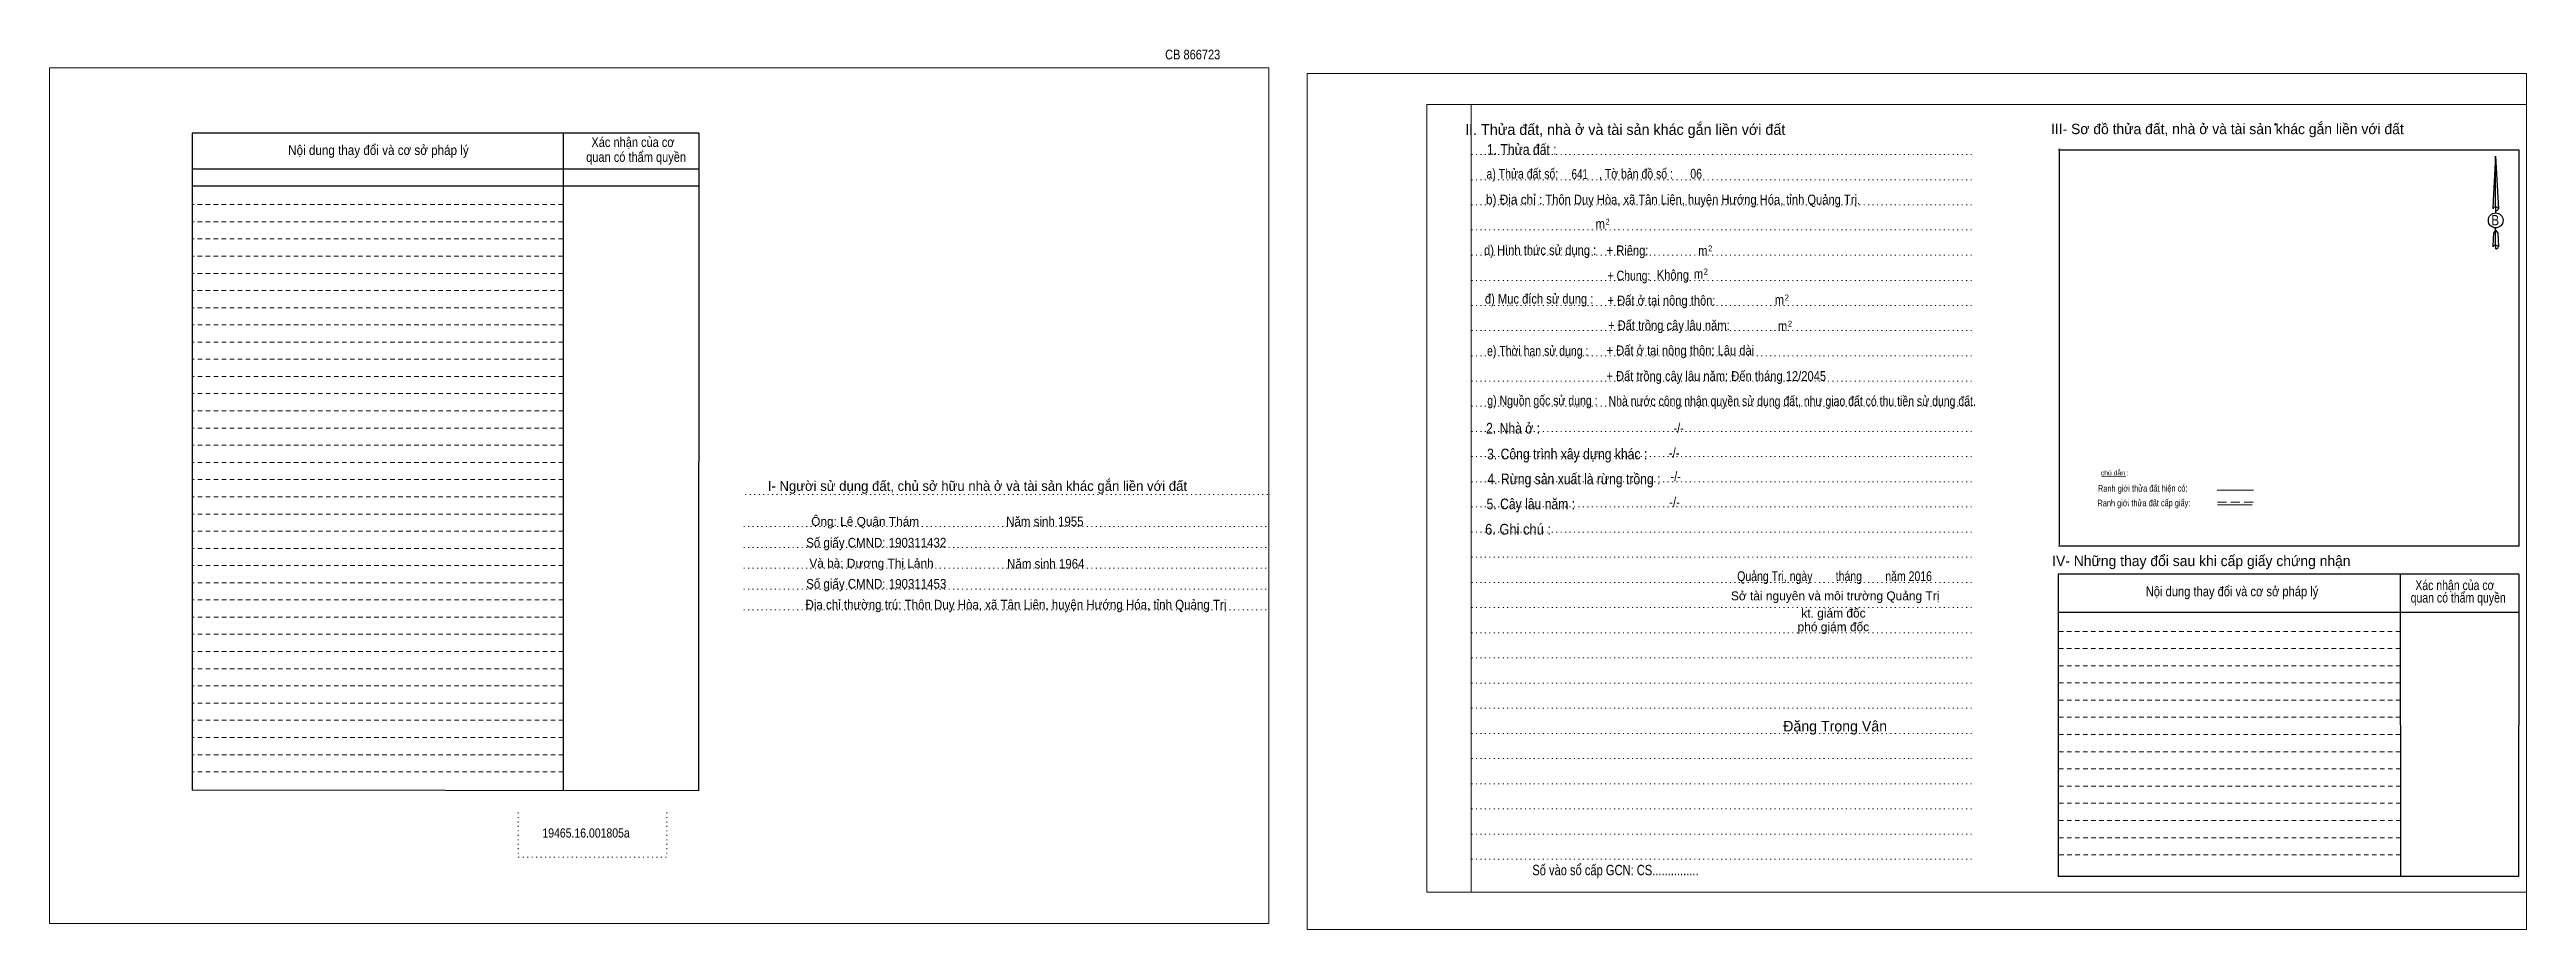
# Model space of a CAD drawing. Header units: metres. Extents: x 548102 to 550333, y 1837955 to 1838277.
# Drawn here: x 548102 to 548936, y 1837962 to 1838258 of the extents above; entities that cross this region are included whole.
import ezdxf
from ezdxf.enums import TextEntityAlignment as Align

# ---------------------------------------------------------------- set-up
doc = ezdxf.new("R2010")
doc.units = ezdxf.units.M
doc.header["$PDMODE"] = 32
doc.header["$PDSIZE"] = 0.5
for name, pattern in [('DOTTED', [1.5, 0.3, -1.2]), ('MEDIUM_DASHED', [4.5, 3, -1.5]), ('SHORT_DASHED', [2.7, 1.5, -1.2])]:
    doc.linetypes.add(name, pattern=pattern)
for name, color, linetype, lineweight in [('1', 7, 'DOTTED', 13), ('18', 7, 'Continuous', 25), ('2', 7, 'SHORT_DASHED', 13), ('28', 7, 'Continuous', 13), ('55', 7, 'Continuous', 13)]:
    doc.layers.add(name, color=color, linetype=linetype, lineweight=lineweight)
doc.layers.add('40', color=7, linetype='Continuous')
doc.layers.add('6', color=7, linetype='Continuous')

msp = doc.modelspace()

# ---------------------------------------------------------------- texts
at = {"layer": '18'}
for s, height, p in [('II. Thửa đất, nhà ở và tài sản khác gắn liền với đất', 3.6, (548632.59, 1838229.2)), ('Sở tài nguyên và môi trường Quảng Trị', 3, (548703.25, 1838072.56)), ('kt. giám đốc', 3, (548702.67, 1838066.76)), ('phó giám đốc', 3, (548702.65, 1838062.14)), ('Đặng Trọng Vân', 3.564, (548703.24, 1838028.44))]:
    msp.add_text(s, height=height, dxfattribs=at).set_placement(p, align=Align.CENTER)
for s, height, width, p in [('1. Thửa đất :', 3.6, 0.85, (548597.76, 1838222.48)), ('a) Thửa đất số:              , Tờ bản đồ số : ', 3.3, 0.8, (548617.75, 1838214.46)), ('641', 3.3, 0.75, (548617.275, 1838214.36)), ('06', 3.3, 0.8, (548656.47, 1838214.48)), ('b) Địa chỉ : ', 3.3, 0.9, (548595.75, 1838205.8)), ('Thôn Duy Hòa, xã Tân Liên, huyện Hướng Hóa, tỉnh Quảng Trị.', 3.3, 0.85, (548658.68, 1838205.78)), (' m', 3.3, 0.85, (548623.66, 1838197.62)), ('2', 2, 0.75, (548626.64, 1838199.02)), ('B', 3.456, 0.85, (548925.44, 1838198.76)), ('d) Hình thức sử dụng :', 3.3, 0.85, (548603.94, 1838188.76)), ('+ Riêng: ', 3.3, 0.85, (548633.88, 1838188.68)), (' m', 3.3, 0.85, (548658.18, 1838188.56)), ('2', 2, 0.75, (548661.2, 1838190)), ('       + Chung:', 3.3, 0.8, (548630.42, 1838180.2)), ('Không', 3.3, 0.85, (548648.62, 1838180.44)), (' m', 3.3, 0.85, (548656.7, 1838180.76)), ('2', 2, 0.75, (548659.72, 1838182.2)), ('đ) Mục đích sử dụng :', 3.3, 0.85, (548603.6, 1838172.4)), ('+ Đất ở tại nông thôn:', 3.3, 0.85, (548644.8, 1838171.82)), (' m', 3.3, 0.85, (548683.96, 1838172.06)), ('2', 2, 0.75, (548686.98, 1838173.46)), ('+ Đất trồng cây lâu năm:', 3.3, 0.85, (548647.27, 1838163.46)), (' m', 3.3, 0.85, (548685.025, 1838163.24)), ('2', 2, 0.75, (548688.045, 1838164.64)), ('e) Thời hạn sử dụng :', 3.3, 0.8, (548603.13, 1838154.88)), ('+ Đất ở tại nông thôn: Lâu dài', 3.3, 0.85, (548651.15, 1838155.02)), ('+ Đất trồng cây lâu năm: Đến tháng 12/2045', 3.3, 0.85, (548663.22, 1838146.38)), ('g) Nguồn gốc sử dụng :', 3.3, 0.8, (548604.71, 1838138.16)), ('2. Nhà ở :', 3.6, 0.85, (548594.82, 1838128.68)), ('3. Công trình xây dựng khác :', 3.6, 0.85, (548613.05, 1838120)), ('4. Rừng sản xuất là rừng trồng :', 3.6, 0.85, (548615.32, 1838111.6)), ('5. Cây lâu năm :', 3.6, 0.85, (548600.81, 1838103.2)), ('6. Ghi chú :', 3.6, 0.9, (548596.5, 1838094.68)), ('Quảng Trị, ngày        tháng        năm 2016', 3.3, 0.8, (548703.06, 1838079.04)), ('19465.16.001805a', 3.1, 0.85, (548282.795, 1837992.72)), ('Số vào sổ cấp GCN: CS...............', 3.5, 0.8, (548629.29, 1837980.04))]:
    msp.add_text(s, height=height, dxfattribs=dict(at, width=width)).set_placement(p, align=Align.CENTER)
at = {"layer": '2'}
for s, width, p in [('Nội dung thay đổi và cơ sở pháp lý', 0.9, (548212.91, 1838222.44)), ('Nội dung thay đổi và cơ sở pháp lý', 0.9, (548212.91, 1838222.44)), ('Xác nhận của cơ', 0.85, (548298.58, 1838225.12)), ('Xác nhận của cơ', 0.85, (548298.58, 1838225.12)), (' quan có thẩm quyền', 0.85, (548299.12, 1838220.12)), (' quan có thẩm quyền', 0.85, (548299.12, 1838220.12))]:
    msp.add_text(s, height=3.261, dxfattribs=dict(at, width=width)).set_placement(p, align=Align.CENTER)
at = {"layer": '28'}
for s, height, p in [('III- Sơ đồ thửa đất, nhà ở và tài sản khác gắn liền với đất', 3.5, (548835.27, 1838229.44)), ('I- Người sử dụng đất, chủ sở hữu nhà ở và tài sản khác gắn liền với đất', 3.306, (548414.52, 1838109.4)), ('Ông: Lê Quận Thám', 2.98, (548376.74, 1838097.62)), ('Và bà: Dương Thị Lảnh', 2.98, (548378.865, 1838083.56)), ('IV- Những thay đổi sau khi cấp giấy chứng nhận', 3.5, (548826.52, 1838084.08))]:
    msp.add_text(s, height=height, dxfattribs=at).set_placement(p, align=Align.CENTER)
for s, height, width, p in [('-/-', 3.3, 0.85, (548650.58, 1838128.88)), ('-/-', 3.3, 0.85, (548649.06, 1838120.52)), ('-/-', 3.3, 0.85, (548649.58, 1838112.6)), ('-/-', 3.3, 0.85, (548649.18, 1838103.96)), ('Năm sinh 1955', 3.22, 0.9, (548437.23, 1838097.5)), ('Số giấy CMND: 190311432', 3.22, 0.9, (548380.465, 1838090.36)), ('Năm sinh 1964', 3.22, 0.9, (548437.535, 1838083.26)), ('Số giấy CMND: 190311453', 3.22, 0.9, (548380.485, 1838076.52)), ('Nội dung thay đổi và cơ sở pháp lý', 3.3, 0.85, (548836.85, 1838073.92)), (' quan có thẩm quyền', 3.3, 0.8, (548912.48, 1838071.8)), ('Xác nhận của cơ', 3.3, 0.8, (548911.86, 1838076)), ('Địa chỉ thường trú: Thôn Duy Hòa, xã Tân Liên, huyện Hướng Hóa, tỉnh Quảng Trị', 3.22, 0.9, (548427.49, 1838069.52))]:
    msp.add_text(s, height=height, dxfattribs=dict(at, width=width)).set_placement(p, align=Align.CENTER)
at = {"layer": '40', "width": 0.85}
msp.add_text('CB 866723', height=3.26, dxfattribs=at).set_placement((548486.99, 1838254.6), align=Align.CENTER)
at = {"layer": '55'}
msp.add_text('chú dẫn :', height=1.654, rotation=359.974, dxfattribs=at).set_placement((548797.375, 1838114.598), align=Align.CENTER)
at = {"layer": '55', "width": 0.8}
for s, height, p in [('Ranh giới thửa đất hiện có:', 2.254, (548806.782, 1838109.115)), ('Ranh giới thửa đất cấp giấy:', 2.244, (548807.182, 1838104.196))]:
    msp.add_text(s, height=height, rotation=0.135, dxfattribs=at).set_placement(p, align=Align.CENTER)
at = {"layer": '6', "width": 0.8}
msp.add_text('Nhà nước công nhận quyền sử dụng đất, như giao đất có thu tiền sử dụng đất.', height=3.3, dxfattribs=at).set_placement((548688.79, 1838137.98), align=Align.CENTER)

# ---------------------------------------------------------------- linework, layer by layer
at = {"layer": '1', "linetype": 'Continuous'}
for p, q in [((548565.75, 1838239.4), (548935.95, 1838239.4)), ((548565.75, 1838239.4), (548565.75, 1837974.4)), ((548935.95, 1838239.4), (548935.95, 1837972.16)), ((548565.75, 1837974.4), (548935.95, 1837974.4))]:
    msp.add_line(p, q, dxfattribs=at)
at = {"layer": '1'}
for p, q in [((548580.75, 1838239.4), (548580.75, 1837974.4)), ((548580.75, 1838239.4), (548580.75, 1837974.4)), ((548580.87, 1838222.6), (548749.95, 1838222.6)), ((548580.87, 1838214.12), (548749.95, 1838214.12)), ((548580.87, 1838205.64), (548749.95, 1838205.64)), ((548580.87, 1838197.2), (548749.95, 1838197.2)), ((548580.87, 1838188.72), (548749.95, 1838188.72)), ((548580.87, 1838180.24), (548749.95, 1838180.24)), ((548580.87, 1838171.76), (548749.95, 1838171.76)), ((548580.87, 1838163.32), (548749.95, 1838163.32)), ((548580.87, 1838154.8), (548749.95, 1838154.8)), ((548580.87, 1838146.36), (548749.95, 1838146.36)), ((548580.87, 1838137.88), (548749.95, 1838137.88)), ((548580.87, 1838129.4), (548749.95, 1838129.4)), ((548580.87, 1838120.92), (548749.95, 1838120.92)), ((548336.43, 1838108.16), (548512.55, 1838108.16)), ((548580.87, 1838112.48), (548749.95, 1838112.48)), ((548580.87, 1838104), (548749.95, 1838104)), ((548335.87, 1838097.36), (548511.95, 1838097.36)), ((548580.87, 1838095.52), (548749.95, 1838095.52)), ((548335.87, 1838090.36), (548511.95, 1838090.36)), ((548335.87, 1838083.36), (548511.95, 1838083.36)), ((548580.87, 1838087.04), (548749.95, 1838087.04)), ((548335.87, 1838076.36), (548511.95, 1838076.36)), ((548580.87, 1838078.56), (548749.95, 1838078.56)), ((548335.87, 1838069.36), (548511.95, 1838069.36)), ((548580.87, 1838070.12), (548749.95, 1838070.12)), ((548580.87, 1838061.64), (548749.95, 1838061.64)), ((548580.87, 1838053.16), (548749.95, 1838053.16)), ((548580.87, 1838044.68), (548749.95, 1838044.68)), ((548580.87, 1838036.24), (548749.95, 1838036.24)), ((548580.87, 1838027.76), (548749.95, 1838027.76)), ((548580.87, 1838019.28), (548749.95, 1838019.28)), ((548580.87, 1838010.8), (548749.95, 1838010.8)), ((548259.99, 1838001.12), (548259.99, 1837986.08)), ((548309.95, 1838001.12), (548309.95, 1837986.08)), ((548580.87, 1838002.36), (548749.95, 1838002.36)), ((548580.87, 1837993.88), (548749.95, 1837993.88)), ((548259.99, 1837986.08), (548309.95, 1837986.08)), ((548580.87, 1837985.4), (548749.95, 1837985.4))]:
    msp.add_line(p, q, dxfattribs=at)
at = {"layer": '1', "linetype": 'Continuous'}
for points in [[(548102.19, 1837963.8), (548512.59, 1837963.8), (548512.59, 1838251.8), (548102.19, 1838251.8)], [(548102.19, 1838251.8), (548512.59, 1838251.8), (548512.59, 1837963.8), (548102.19, 1837963.8)], [(548102.19, 1837963.8), (548512.59, 1837963.8), (548512.59, 1838251.8), (548102.19, 1838251.8)], [(548525.55, 1837961.8), (548935.95, 1837961.8), (548935.95, 1838249.8), (548525.55, 1838249.8)], [(548580.75, 1838239.4), (548935.95, 1838239.4), (548935.95, 1837974.4), (548580.75, 1837974.4)]]:
    msp.add_lwpolyline(points, close=True, dxfattribs=at)
at = {"layer": '18'}
for p, q in [((548925.55, 1838222), (548926.51, 1838204.32)), ((548925.55, 1838222), (548926.51, 1838204.32)), ((548925.55, 1838222), (548926.51, 1838204.32)), ((548924.79, 1838207.08), (548924.63, 1838204.36)), ((548925.55, 1838204.92), (548925.55, 1838204.24)), ((548925.55, 1838204.24), (548925.55, 1838203.72)), ((548925.55, 1838203.72), (548925.55, 1838203.04)), ((548925.55, 1838203.72), (548925.55, 1838203.04)), ((548925.55, 1838203.72), (548925.55, 1838203.04)), ((548926.51, 1838204.32), (548926.51, 1838204.36)), ((548925.55, 1838197.08), (548925.55, 1838197.88)), ((548925.55, 1838197.08), (548925.55, 1838197.88)), ((548925.55, 1838197.08), (548925.55, 1838197.88)), ((548925.55, 1838197.08), (548926.27, 1838196.12)), ((548925.55, 1838197.08), (548926.27, 1838196.12)), ((548925.55, 1838197.08), (548926.27, 1838196.12)), ((548925.55, 1838192.08), (548925.55, 1838191.4)), ((548925.55, 1838191.4), (548925.55, 1838190.88)), ((548926.27, 1838196.12), (548926.51, 1838191.48)), ((548926.27, 1838196.12), (548926.51, 1838191.48)), ((548926.27, 1838196.12), (548926.51, 1838191.48)), ((548926.51, 1838191.48), (548926.51, 1838191.52))]:
    msp.add_line(p, q, dxfattribs=at)
for points in [[(548925.55, 1838204.92), (548925.55, 1838222), (548924.79, 1838207.08)], [(548925.55, 1838192.08), (548925.55, 1838197.08), (548924.91, 1838196.12), (548924.79, 1838194.24), (548924.63, 1838191.52)]]:
    msp.add_lwpolyline(points, dxfattribs=at)
msp.add_ellipse((548925.597, 1838200.399), major_axis=(0, 2.516), ratio=0.983453, dxfattribs=at)
for centre, start_param, end_param in [((548925.598, 1838204.276), 1.5707963, 3.074452), ((548925.598, 1838204.276), 0.0671406, 1.5707963), ((548925.598, 1838204.276), 4.712389, 6.2831853), ((548925.598, 1838191.435), 2.4910694, 3.0742784), ((548925.598, 1838191.435), 1.5707963, 2.4910694), ((548925.598, 1838191.435), 0.0671406, 1.5707963), ((548925.598, 1838191.435), 4.712389, 6.2831853)]:
    msp.add_ellipse(centre, major_axis=(0.907, 0), ratio=0.655448, start_param=start_param, end_param=end_param, dxfattribs=at)
at = {"layer": '2', "linetype": 'Continuous', "lineweight": 25}
for p, q in [((548320.71, 1838229.72), (548150.19, 1838229.72)), ((548150.19, 1838229.72), (548150.19, 1838008.68)), ((548275.03, 1838229.72), (548275.11, 1838008.52)), ((548320.71, 1838217.64), (548150.39, 1838217.64)), ((548320.71, 1838211.88), (548150.39, 1838211.88))]:
    msp.add_line(p, q, dxfattribs=at)
at = {"layer": '2'}
for p, q in [((548275.03, 1838205.76), (548150.15, 1838205.76)), ((548275.03, 1838199.96), (548150.15, 1838199.96)), ((548275.03, 1838199.96), (548150.19, 1838199.96)), ((548275.03, 1838194.16), (548150.19, 1838194.16)), ((548275.03, 1838188.4), (548150.19, 1838188.4)), ((548275.03, 1838182.6), (548150.19, 1838182.6)), ((548275.03, 1838176.8), (548150.19, 1838176.8)), ((548275.03, 1838171.04), (548150.19, 1838171.04)), ((548275.07, 1838165.24), (548150.19, 1838165.24)), ((548275.07, 1838159.48), (548150.19, 1838159.48)), ((548275.07, 1838153.68), (548150.19, 1838153.68)), ((548275.07, 1838147.88), (548150.19, 1838147.88)), ((548275.07, 1838142.12), (548150.19, 1838142.12)), ((548275.07, 1838136.32), (548150.19, 1838136.32)), ((548275.07, 1838130.52), (548150.19, 1838130.52)), ((548275.07, 1838124.76), (548150.19, 1838124.76)), ((548275.07, 1838118.96), (548150.19, 1838118.96)), ((548275.07, 1838113.2), (548150.19, 1838113.2)), ((548275.07, 1838107.4), (548150.19, 1838107.4)), ((548275.07, 1838101.6), (548150.19, 1838101.6)), ((548275.07, 1838095.84), (548150.19, 1838095.84)), ((548275.07, 1838090.04), (548150.19, 1838090.04)), ((548275.11, 1838084.24), (548150.19, 1838084.24)), ((548275.11, 1838078.48), (548150.19, 1838078.48)), ((548275.11, 1838072.68), (548150.19, 1838072.68)), ((548275.11, 1838066.88), (548150.19, 1838066.88)), ((548275.11, 1838061.12), (548150.19, 1838061.12)), ((548275.11, 1838055.32), (548150.19, 1838055.32)), ((548275.11, 1838049.56), (548150.19, 1838049.56)), ((548893.47, 1838056.32), (548778.35, 1838056.32)), ((548893.51, 1838050.56), (548778.35, 1838050.56)), ((548275.11, 1838043.76), (548150.19, 1838043.76)), ((548893.51, 1838044.76), (548778.35, 1838044.76)), ((548275.11, 1838037.96), (548150.19, 1838037.96)), ((548893.51, 1838038.96), (548778.35, 1838038.96)), ((548893.51, 1838033.2), (548778.35, 1838033.2)), ((548275.11, 1838032.2), (548150.19, 1838032.2)), ((548275.11, 1838026.4), (548150.19, 1838026.4)), ((548893.51, 1838027.4), (548778.35, 1838027.4)), ((548275.11, 1838020.6), (548150.19, 1838020.6)), ((548893.51, 1838021.6), (548778.35, 1838021.6)), ((548893.55, 1838015.84), (548778.35, 1838015.84)), ((548275.11, 1838014.84), (548150.19, 1838014.84)), ((548893.55, 1838010.04), (548778.35, 1838010.04)), ((548893.55, 1838004.28), (548778.35, 1838004.28)), ((548893.55, 1837998.48), (548778.35, 1837998.48)), ((548893.55, 1837992.68), (548778.35, 1837992.68)), ((548893.59, 1837986.92), (548778.35, 1837986.92))]:
    msp.add_line(p, q, dxfattribs=at)
at = {"layer": '2', "linetype": 'Continuous', "lineweight": 25}
msp.add_lwpolyline([(548320.71, 1838229.72), (548320.63, 1838008.44), (548150.19, 1838008.68)], dxfattribs=at)
at = {"layer": '28', "lineweight": 25}
for p, q in [((548778.63, 1838224.52), (548778.63, 1838091.24)), ((548933.51, 1838090.8), (548778.47, 1838090.8)), ((548893.47, 1838081.4), (548893.59, 1837979.64)), ((548933.39, 1838081.4), (548933.31, 1837979.64)), ((548933.35, 1838068.48), (548778.35, 1838068.48)), ((548933.31, 1837979.64), (548778.35, 1837979.64))]:
    msp.add_line(p, q, dxfattribs=at)
at = {"layer": '28', "linetype": 'SHORT_DASHED'}
msp.add_line((548893.47, 1838062.12), (548778.35, 1838062.12), dxfattribs=at)
at = {"layer": '28', "lineweight": 25}
for points in [[(548933.51, 1838090.8), (548933.51, 1838224.08), (548778.47, 1838224.08)], [(548933.39, 1838081.4), (548778.35, 1838081.4), (548778.35, 1837979.64)]]:
    msp.add_lwpolyline(points, dxfattribs=at)
at = {"layer": '28'}
msp.add_point((548851.43, 1838232.72), dxfattribs=at)
at = {"layer": '55'}
for p, q in [((548793.07, 1838114.2), (548801.15, 1838114.32)), ((548831.83, 1838109.68), (548844.03, 1838109.68)), ((548831.95, 1838104.72), (548843.67, 1838104.72)), ((548831.95, 1838104.72), (548843.67, 1838104.72))]:
    msp.add_line(p, q, dxfattribs=at)
at = {"layer": '55', "linetype": 'MEDIUM_DASHED'}
msp.add_line((548831.95, 1838105.6), (548843.95, 1838105.6), dxfattribs=at)

msp.set_redraw_order([(e.dxf.handle, doc.entitydb.next_handle()) for e in msp.query("TEXT MTEXT ATTDEF DIMENSION ARC_DIMENSION")])  # texts and dimensions are drawn at this point

doc.saveas('drawing.dxf')
